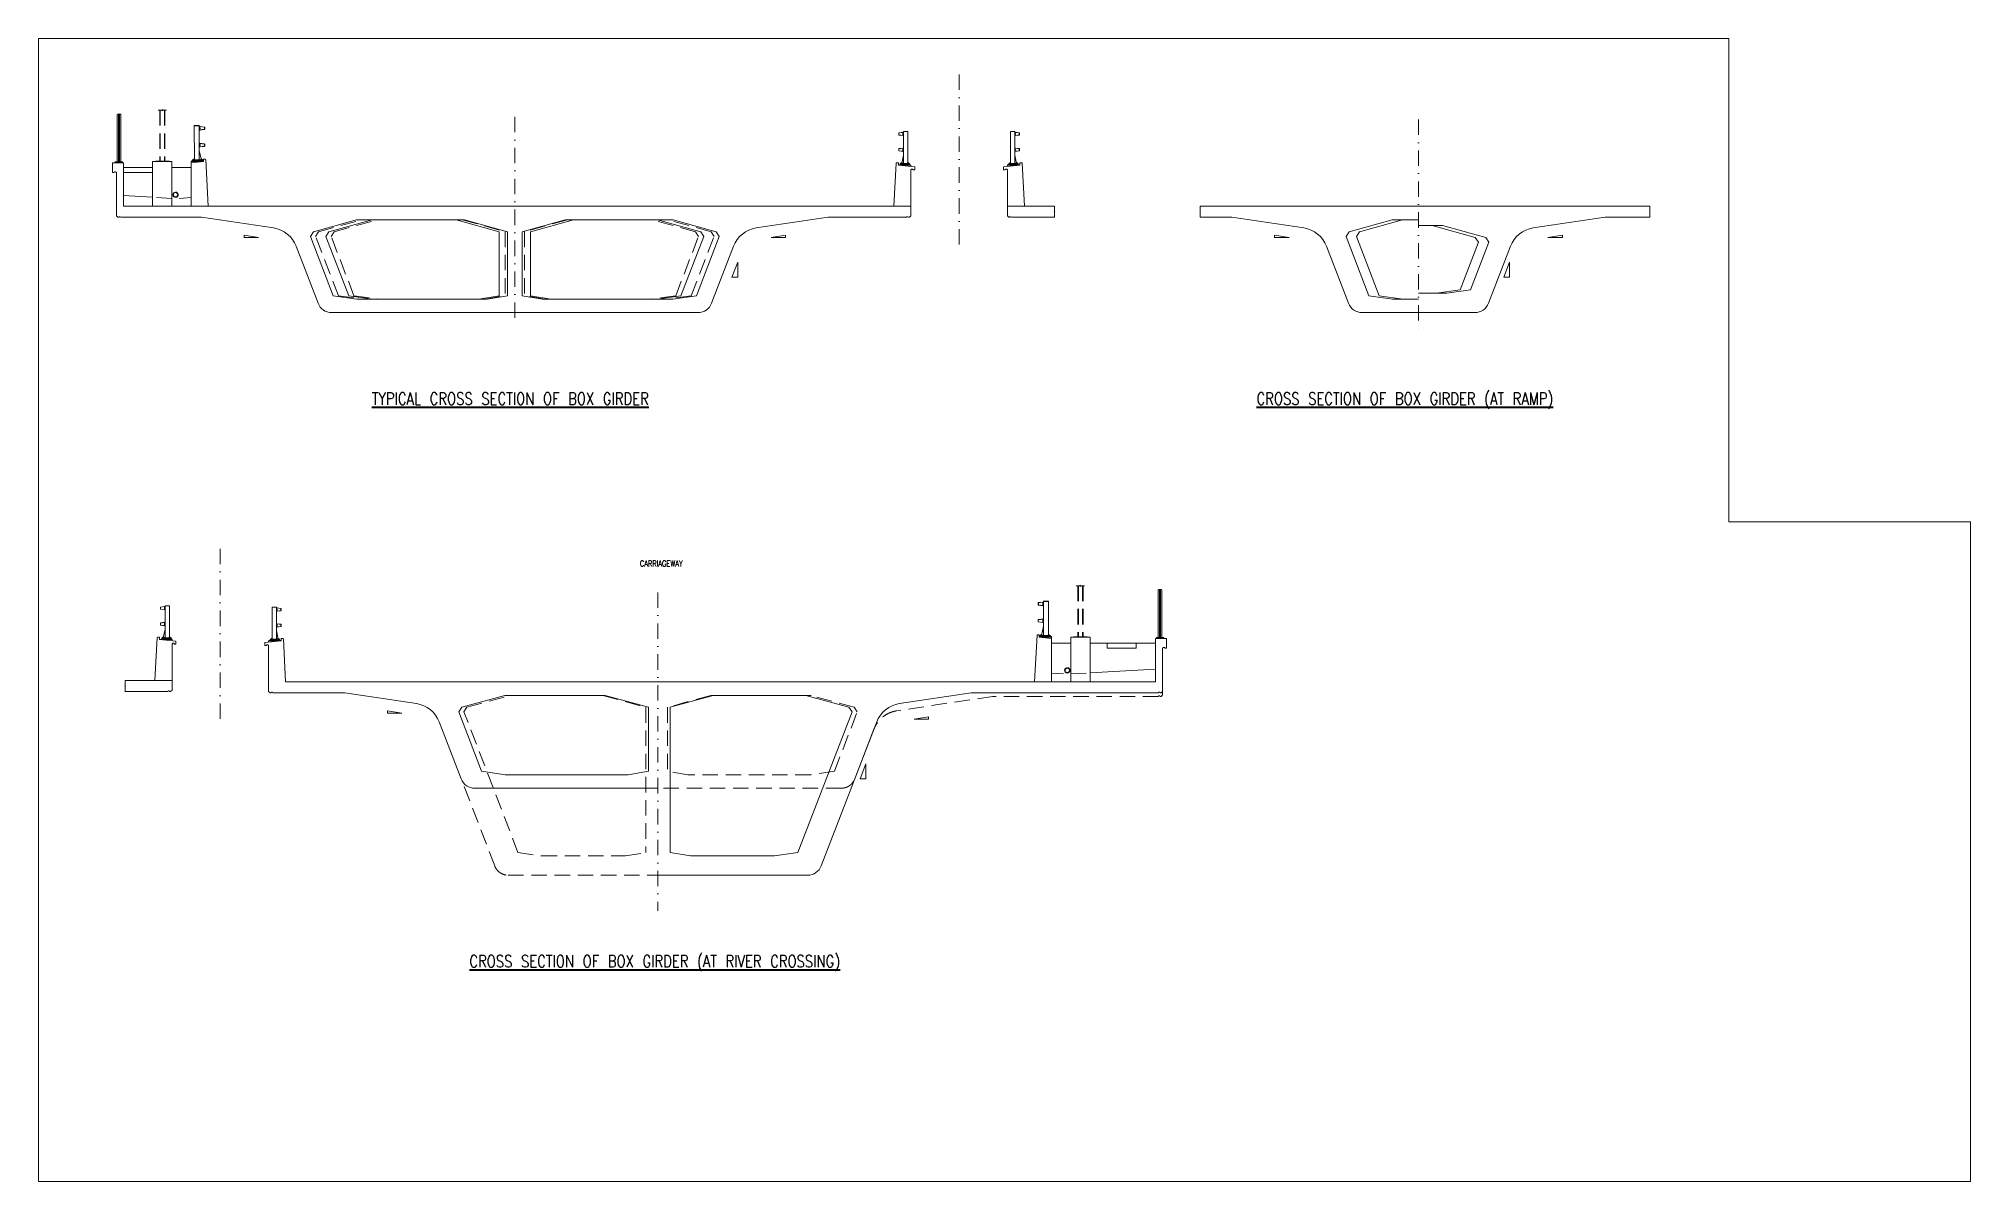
# Model space of a CAD drawing. Header units: millimetres. Extents: x 0 to 40000, y 0 to 23650.
import ezdxf

# ---------------------------------------------------------------- set-up
doc = ezdxf.new("R2010")
doc.units = ezdxf.units.MM
doc.linetypes.add('DGN3', pattern=[480.0012, 320.0008, -160.0004])
doc.linetypes.add('DGN4', pattern=[640.0016, 320.0008, -160.0004, 0, -160.0004])
for name, color, linetype, lineweight in [('C-_STRU----_E-', 3, 'Continuous', 30), ('Default', 7, 'Continuous', 13), ('S-_ANOTMTLE_A-', 4, 'Continuous', 40), ('S-_ANOTTBLK_A-', 7, 'Continuous', 13), ('S-_CONC----_E-', 7, 'Continuous', 13), ('S-_GRIDLINE_E-', 1, 'DGN4', 0), ('S-_STRU----_E-', 7, 'Continuous', 13)]:
    doc.layers.add(name, color=color, linetype=linetype, lineweight=lineweight)
doc.layers.add('S-_STEL----_ED', color=7, linetype='Continuous', lineweight=13, true_color=0xffa8da)
doc.styles.add('Styletxt', font='txt.shx')

msp = doc.modelspace()

# ---------------------------------------------------------------- texts
at = {"layer": 'S-_ANOTMTLE_A-', "linetype": 'Continuous', "style": 'Styletxt', "width": 0.8}
for s, p in [('%%uTYPICAL CROSS SECTION OF BOX GIRDER%%u', (6899, 16074)), ('%%uCROSS SECTION OF BOX GIRDER (AT RAMP)%%u', (25218, 16074)), ('%%uCROSS SECTION OF BOX GIRDER (AT RIVER CROSSING)%%u', (8919, 4430))]:
    msp.add_text(s, height=250, dxfattribs=at).set_placement(p)
at = {"layer": 'S-_CONC----_E-', "linetype": 'Continuous', "style": 'Styletxt', "width": 0.8}
msp.add_text('CARRIAGEWAY', height=125, dxfattribs=at).set_placement((12450, 12724))

# ---------------------------------------------------------------- blocks, each defined once
blk = doc.blocks.new('AnonymousCell1')
at = {"layer": 'S-_STEL----_ED', "lineweight": 0}
for p, q in [((-78, 373), (22, 373)), ((-77, -337), (-78, 373)), ((-78, 369), (22, 369)), ((23, -337), (22, 373)), ((22, 354), (22, 349)), ((22, 333), (22, 338)), ((26, 349), (23, 349)), ((26, 338), (23, 338)), ((23, 4), (23, -1)), ((37, 356), (24, 356)), ((34, 331), (24, 331)), ((34, 305), (24, 305)), ((38, 6), (25, 6)), ((27, 352), (27, 349)), ((34, 352), (27, 352)), ((27, 335), (27, 338)), ((34, 335), (27, 335)), ((27, 2), (27, -1)), ((35, 2), (27, 2)), ((34, 352), (34, 335)), ((34, 331), (34, 318)), ((35, 318), (34, 318)), ((35, 318), (34, 318)), ((34, 318), (34, 305)), ((35, 2), (35, -15)), ((127, 343), (37, 356)), ((37, 350), (37, 328)), ((37, 328), (40, 326)), ((40, 310), (37, 308)), ((37, 308), (38, 286)), ((127, -7), (38, 6)), ((38, 0), (38, -22)), ((127, 340), (40, 352)), ((40, 325), (40, 311)), ((40, 284), (127, 296)), ((127, -10), (40, 2)), ((132, 325), (132, 311)), ((133, 326), (134, 328)), ((133, 310), (134, 308)), ((134, 331), (134, 328)), ((134, 308), (134, 305)), ((137, 331), (137, 318)), ((137, 318), (137, 318)), ((137, 318), (137, 318)), ((-137, -373), (-137, -358)), ((113, -358), (-137, -358)), ((113, -373), (-137, -373)), ((103, -337), (-117, -337)), ((-117, -337), (-117, -358)), ((-102, -333), (-101, -333)), ((-102, -335), (-102, -333)), ((-102, -337), (-102, -335)), ((-72, -335), (-102, -335)), ((-101, -324), (-101, -333)), ((-101, -333), (-74, -333)), ((-98, -323), (-77, -323)), ((-94, -324), (-94, -333)), ((-81, -324), (-81, -333)), ((-74, -324), (-74, -333)), ((-73, -333), (-74, -333)), ((-73, -335), (-73, -333)), ((-72, -337), (-72, -335)), ((27, -1), (23, -1)), ((23, -17), (23, -12)), ((27, -12), (23, -12)), ((68, -337), (23, -147)), ((35, -19), (25, -19)), ((35, -45), (25, -45)), ((27, -15), (27, -12)), ((35, -15), (27, -15)), ((35, -19), (35, -32)), ((35, -32), (35, -32)), ((35, -32), (35, -32)), ((35, -32), (35, -45)), ((38, -22), (40, -24)), ((40, -40), (38, -42)), ((38, -42), (38, -64)), ((40, -66), (127, -54)), ((41, -25), (41, -39)), ((58, -333), (59, -333)), ((58, -335), (58, -333)), ((58, -337), (58, -335)), ((88, -335), (58, -335)), ((59, -324), (59, -333)), ((59, -333), (86, -333)), ((62, -323), (83, -323)), ((66, -324), (66, -333)), ((79, -324), (79, -333)), ((86, -324), (86, -333)), ((87, -333), (86, -333)), ((87, -335), (87, -333)), ((88, -337), (88, -335)), ((103, -337), (103, -358)), ((113, -373), (113, -358)), ((133, -24), (134, -22)), ((133, -25), (133, -39)), ((133, -40), (134, -42)), ((134, -19), (134, -22)), ((134, -42), (134, -45)), ((137, -32), (138, -32)), ((137, -32), (138, -32)), ((138, -19), (138, -32))]:
    blk.add_line(p, q, dxfattribs=at)
at = {"layer": 'S-_STEL----_ED', "lineweight": 0, "flags": 128}
for points in [[(24, 305, 0.414214), (22, 303), (22, 303), (22, 298), (22, 298, 0.414214), (23, 298), (23, 298), (27, 298), (27, 298, 0.414214), (27, 298), (27, 298), (27, 301), (34, 301), (34, 284), (27, 284), (27, 287), (27, 287, 0.414214), (27, 287), (27, 287), (23, 287), (23, 287, 0.414214), (22, 287), (22, 287), (22, 282), (22, 282, 0.414214), (25, 280), (25, 280), (38, 280), (127, 293), (127, 293, 0.373477), (137, 305), (137, 305), (137, 318)], [(25, -45, 0.414214), (23, -47), (23, -47), (23, -52), (23, -52, 0.414214), (23, -52), (23, -52), (27, -52), (27, -52, 0.414214), (27, -52), (27, -52), (27, -49), (35, -49), (35, -66), (27, -66), (27, -63), (27, -63, 0.414214), (27, -63), (27, -63), (23, -63), (23, -63, 0.414214), (23, -63), (23, -63), (23, -68), (23, -68, 0.414214), (25, -70), (25, -70), (38, -70), (127, -57), (127, -57, 0.373477), (138, -45), (138, -45), (138, -32)]]:
    blk.add_lwpolyline(points, format="xyb", dxfattribs=at)
at = {"layer": 'S-_STEL----_ED', "lineweight": 0}
for centre, radius, start, end in [((24, 354), 2, 90.0256, 180.0256), ((23, 349), 0.5, 180.0256, 270.0256), ((23, 338), 0.5, 90.0256, 180.0256), ((24, 333), 2, 180.0256, 270.0256), ((25, 4), 2, 90.0256, 180.0256), ((26, 349), 0.5, 270.0256, 0.0256), ((26, 338), 0.5, 0.0256, 90.0256), ((39, 350), 2, 81.9436, 180.0256), ((40, 286), 2, 180.0256, 278.1076), ((40, 0), 2, 81.9436, 180.0256), ((40, 325), 0.5, 0.0256, 50.22), ((40, 311), 0.5, 309.8312, 0.0256), ((125, 331), 12, 0.0256, 81.9436), ((125, 331), 8.75, 0.0256, 81.9436), ((125, 305), 8.75, 278.1076, 0.0256), ((133, 325), 0.5, 145.0336, 180.0256), ((133, 311), 0.5, 180.0256, 215.0176), ((-98, -330), 6.86, 60.0082, 120.008), ((-87, -349), 26.1, 74.7467, 105.2696), ((-77, -330), 6.86, 60.0082, 120.008), ((23, -1), 0.5, 180.0256, 270.0256), ((23, -12), 0.5, 90.0256, 180.0256), ((25, -17), 2, 180.0256, 270.0256), ((27, -1), 0.5, 270.0256, 0.0256), ((27, -12), 0.5, 0.0256, 90.0256), ((40, -64), 2, 180.0256, 278.1076), ((40, -25), 0.5, 0.0256, 50.22), ((40, -39), 0.5, 309.8312, 0.0256), ((62, -330), 6.86, 60.0082, 120.008), ((73, -349), 26.1, 74.7467, 105.2696), ((83, -330), 6.86, 60.0082, 120.008), ((126, -19), 12, 0.0256, 81.9436), ((126, -19), 8.75, 0.0256, 81.9436), ((126, -45), 8.75, 278.1076, 0.0256), ((133, -25), 0.5, 145.0336, 180.0256), ((133, -39), 0.5, 180.0256, 215.0176)]:
    blk.add_arc(centre, radius, start, end, dxfattribs=at)
blk = doc.blocks.new('AnonymousCell2')
at = {"layer": 'C-_STRU----_E-', "color": 7, "linetype": 'Continuous', "lineweight": 13}
for major_axis in [(36.8, 40.9), (30.1, 33.5)]:
    blk.add_ellipse((0, 0), major_axis=major_axis, ratio=0.999963, dxfattribs=at)
blk = doc.blocks.new('AnonymousCell4')
at = {"layer": 'S-_STEL----_ED', "lineweight": 0}
for p, q in [((-78, 373), (22, 373)), ((-77, -337), (-78, 373)), ((-78, 369), (22, 369)), ((23, -337), (22, 373)), ((22, 354), (22, 349)), ((22, 333), (22, 338)), ((26, 349), (23, 349)), ((26, 338), (23, 338)), ((23, 4), (23, -1)), ((37, 356), (24, 356)), ((34, 331), (24, 331)), ((34, 305), (24, 305)), ((38, 6), (25, 6)), ((27, 352), (27, 349)), ((34, 352), (27, 352)), ((27, 335), (27, 338)), ((34, 335), (27, 335)), ((27, 2), (27, -1)), ((35, 2), (27, 2)), ((34, 352), (34, 335)), ((34, 331), (34, 318)), ((35, 318), (34, 318)), ((35, 318), (34, 318)), ((34, 318), (34, 305)), ((35, 2), (35, -15)), ((127, 343), (37, 356)), ((37, 350), (37, 328)), ((37, 328), (40, 326)), ((40, 310), (37, 308)), ((37, 308), (38, 286)), ((127, -7), (38, 6)), ((38, 0), (38, -22)), ((127, 340), (40, 352)), ((40, 325), (40, 311)), ((40, 284), (127, 296)), ((127, -10), (40, 2)), ((132, 325), (132, 311)), ((133, 326), (134, 328)), ((133, 310), (134, 308)), ((134, 331), (134, 328)), ((134, 308), (134, 305)), ((137, 331), (137, 318)), ((137, 318), (137, 318)), ((137, 318), (137, 318)), ((-137, -373), (-137, -358)), ((113, -358), (-137, -358)), ((113, -373), (-137, -373)), ((103, -337), (-117, -337)), ((-117, -337), (-117, -358)), ((-102, -333), (-101, -333)), ((-102, -335), (-102, -333)), ((-102, -337), (-102, -335)), ((-72, -335), (-102, -335)), ((-101, -324), (-101, -333)), ((-101, -333), (-74, -333)), ((-98, -323), (-77, -323)), ((-94, -324), (-94, -333)), ((-81, -324), (-81, -333)), ((-74, -324), (-74, -333)), ((-73, -333), (-74, -333)), ((-73, -335), (-73, -333)), ((-72, -337), (-72, -335)), ((27, -1), (23, -1)), ((23, -17), (23, -12)), ((27, -12), (23, -12)), ((68, -337), (23, -147)), ((35, -19), (25, -19)), ((35, -45), (25, -45)), ((27, -15), (27, -12)), ((35, -15), (27, -15)), ((35, -19), (35, -32)), ((35, -32), (35, -32)), ((35, -32), (35, -32)), ((35, -32), (35, -45)), ((38, -22), (40, -24)), ((40, -40), (38, -42)), ((38, -42), (38, -64)), ((40, -66), (127, -54)), ((41, -25), (41, -39)), ((58, -333), (59, -333)), ((58, -335), (58, -333)), ((58, -337), (58, -335)), ((88, -335), (58, -335)), ((59, -324), (59, -333)), ((59, -333), (86, -333)), ((62, -323), (83, -323)), ((66, -324), (66, -333)), ((79, -324), (79, -333)), ((86, -324), (86, -333)), ((87, -333), (86, -333)), ((87, -335), (87, -333)), ((88, -337), (88, -335)), ((103, -337), (103, -358)), ((113, -373), (113, -358)), ((133, -24), (134, -22)), ((133, -25), (133, -39)), ((133, -40), (134, -42)), ((134, -19), (134, -22)), ((134, -42), (134, -45)), ((137, -32), (138, -32)), ((137, -32), (138, -32)), ((138, -19), (138, -32))]:
    blk.add_line(p, q, dxfattribs=at)
at = {"layer": 'S-_STEL----_ED', "lineweight": 0, "flags": 128}
for points in [[(24, 305, 0.414214), (22, 303), (22, 303), (22, 298), (22, 298, 0.414214), (23, 298), (23, 298), (27, 298), (27, 298, 0.414214), (27, 298), (27, 298), (27, 301), (34, 301), (34, 284), (27, 284), (27, 287), (27, 287, 0.414214), (27, 287), (27, 287), (23, 287), (23, 287, 0.414214), (22, 287), (22, 287), (22, 282), (22, 282, 0.414214), (25, 280), (25, 280), (38, 280), (127, 293), (127, 293, 0.373477), (137, 305), (137, 305), (137, 318)], [(25, -45, 0.414214), (23, -47), (23, -47), (23, -52), (23, -52, 0.414214), (23, -52), (23, -52), (27, -52), (27, -52, 0.414214), (27, -52), (27, -52), (27, -49), (35, -49), (35, -66), (27, -66), (27, -63), (27, -63, 0.414214), (27, -63), (27, -63), (23, -63), (23, -63, 0.414214), (23, -63), (23, -63), (23, -68), (23, -68, 0.414214), (25, -70), (25, -70), (38, -70), (127, -57), (127, -57, 0.373477), (138, -45), (138, -45), (138, -32)]]:
    blk.add_lwpolyline(points, format="xyb", dxfattribs=at)
at = {"layer": 'S-_STEL----_ED', "lineweight": 0}
for centre, radius, start, end in [((24, 354), 2, 90.0256, 180.0256), ((23, 349), 0.5, 180.0256, 270.0256), ((23, 338), 0.5, 90.0256, 180.0256), ((24, 333), 2, 180.0256, 270.0256), ((25, 4), 2, 90.0256, 180.0256), ((26, 349), 0.5, 270.0256, 0.0256), ((26, 338), 0.5, 0.0256, 90.0256), ((39, 350), 2, 81.9436, 180.0256), ((40, 286), 2, 180.0256, 278.1076), ((40, 0), 2, 81.9436, 180.0256), ((40, 325), 0.5, 0.0256, 50.22), ((40, 311), 0.5, 309.8312, 0.0256), ((125, 331), 12, 0.0256, 81.9436), ((125, 331), 8.75, 0.0256, 81.9436), ((125, 305), 8.75, 278.1076, 0.0256), ((133, 325), 0.5, 145.0336, 180.0256), ((133, 311), 0.5, 180.0256, 215.0176), ((-98, -330), 6.86, 60.0082, 120.008), ((-87, -349), 26.1, 74.7467, 105.2696), ((-77, -330), 6.86, 60.0082, 120.008), ((23, -1), 0.5, 180.0256, 270.0256), ((23, -12), 0.5, 90.0256, 180.0256), ((25, -17), 2, 180.0256, 270.0256), ((27, -1), 0.5, 270.0256, 0.0256), ((27, -12), 0.5, 0.0256, 90.0256), ((40, -64), 2, 180.0256, 278.1076), ((40, -25), 0.5, 0.0256, 50.22), ((40, -39), 0.5, 309.8312, 0.0256), ((62, -330), 6.86, 60.0082, 120.008), ((73, -349), 26.1, 74.7467, 105.2696), ((83, -330), 6.86, 60.0082, 120.008), ((126, -19), 12, 0.0256, 81.9436), ((126, -19), 8.75, 0.0256, 81.9436), ((126, -45), 8.75, 278.1076, 0.0256), ((133, -25), 0.5, 145.0336, 180.0256), ((133, -39), 0.5, 180.0256, 215.0176)]:
    blk.add_arc(centre, radius, start, end, dxfattribs=at)
blk = doc.blocks.new('AnonymousCell5')
at = {"layer": 'C-_STRU----_E-', "color": 7, "linetype": 'Continuous', "lineweight": 13}
for major_axis in [(36.8, 40.9), (30.1, 33.5)]:
    blk.add_ellipse((0, 0), major_axis=major_axis, ratio=0.999963, dxfattribs=at)
blk = doc.blocks.new('AnonymousCell6')
at = {"layer": 'S-_STEL----_ED', "lineweight": 0}
for p, q in [((-119, 311), (-119, 299)), ((-119, 298), (-119, 299)), ((-119, 298), (-119, 298)), ((-117, 311), (-117, 308)), ((-115, 306), (-117, 308)), ((-115, 291), (-117, 289)), ((-117, 289), (-117, 286)), ((-115, 305), (-115, 292)), ((-110, 322), (-33, 334)), ((-110, 319), (-35, 331)), ((-35, 266), (-110, 278)), ((-110, -6), (-33, 6)), ((-110, -9), (-35, 2)), ((-33, 308), (-35, 306)), ((-35, 305), (-35, 292)), ((-35, 291), (-33, 289)), ((-33, 334), (-21, 334)), ((-33, 329), (-33, 308)), ((-33, 289), (-33, 268)), ((-33, 6), (-21, 6)), ((-33, 0), (-33, -21)), ((-30, 331), (-30, 314)), ((-30, 331), (-23, 331)), ((-30, 314), (-23, 314)), ((-30, 311), (-21, 311)), ((-30, 311), (-30, 299)), ((-30, 298), (-30, 299)), ((-30, 298), (-30, 298)), ((-30, 298), (-30, 286)), ((-30, 286), (-21, 286)), ((-30, 2), (-30, -14)), ((-30, 2), (-23, 2)), ((-23, 331), (-23, 328)), ((-23, 327), (-20, 327)), ((-23, 317), (-20, 317)), ((-23, 314), (-23, 317)), ((-23, 2), (-23, -1)), ((67, 350), (-20, 350)), ((-20, -316), (-20, 350)), ((67, 346), (-20, 346)), ((-20, 332), (-20, 328)), ((-20, 312), (-20, 317)), ((-20, 4), (-20, -1)), ((67, -316), (67, 350)), ((-119, -17), (-119, -30)), ((-119, -30), (-119, -30)), ((-119, -30), (-119, -30)), ((-117, -17), (-117, -21)), ((-115, -23), (-117, -21)), ((-115, -37), (-117, -39)), ((-117, -39), (-117, -43)), ((-115, -23), (-115, -37)), ((-35, -62), (-110, -51)), ((-98, -350), (-98, -336)), ((-98, -336), (119, -336)), ((-98, -350), (119, -350)), ((-89, -316), (102, -316)), ((-89, -316), (-89, -336)), ((-76, -312), (-75, -312)), ((-76, -314), (-76, -312)), ((-76, -316), (-76, -314)), ((-76, -314), (-50, -314)), ((-75, -304), (-75, -312)), ((-51, -312), (-75, -312)), ((-54, -303), (-72, -303)), ((-69, -304), (-69, -312)), ((-59, -316), (-20, -138)), ((-57, -304), (-57, -312)), ((-51, -304), (-51, -312)), ((-50, -312), (-51, -312)), ((-50, -314), (-50, -312)), ((-50, -316), (-50, -314)), ((-33, -21), (-35, -23)), ((-35, -23), (-35, -37)), ((-35, -37), (-33, -39)), ((-33, -39), (-33, -60)), ((-30, -14), (-23, -14)), ((-30, -18), (-21, -18)), ((-30, -18), (-30, -30)), ((-30, -30), (-30, -30)), ((-30, -30), (-30, -30)), ((-30, -30), (-30, -42)), ((-30, -42), (-21, -42)), ((-23, -1), (-20, -1)), ((-23, -11), (-20, -11)), ((-23, -14), (-23, -11)), ((-20, -16), (-20, -11)), ((63, -312), (64, -312)), ((63, -314), (63, -312)), ((63, -316), (63, -314)), ((63, -314), (89, -314)), ((64, -304), (64, -312)), ((88, -312), (64, -312)), ((85, -303), (67, -303)), ((70, -304), (70, -312)), ((82, -304), (82, -312)), ((88, -304), (88, -312)), ((89, -312), (88, -312)), ((89, -314), (89, -312)), ((89, -316), (89, -314)), ((102, -316), (102, -336)), ((119, -350), (119, -336))]:
    blk.add_line(p, q, dxfattribs=at)
at = {"layer": 'S-_STEL----_ED', "lineweight": 0, "extrusion": (-1.2046e-45, 7.42719e-47, -1), "flags": 128}
blk.add_lwpolyline([(21, 286, 0.414214), (20, 284), (20, 284), (20, 280), (20, 280, 0.414214), (20, 279), (20, 279), (23, 279), (23, 279, 0.414214), (23, 280), (23, 280), (23, 283), (30, 283), (30, 266), (23, 266), (23, 269), (23, 269, 0.414214), (23, 269), (23, 269), (20, 269), (20, 269, 0.414214), (20, 269), (20, 269), (20, 265), (20, 265, 0.414214), (21, 263), (21, 263), (33, 263), (110, 275), (110, 275, 0.373477), (119, 286), (119, 286), (119, 298)], format="xyb", dxfattribs=at)
at = {"layer": 'S-_STEL----_ED', "lineweight": 0, "extrusion": (0, 0, -1), "flags": 128}
blk.add_lwpolyline([(21, -42, 0.414214), (20, -44), (20, -44), (20, -49), (20, -49, 0.414214), (20, -49), (20, -49), (23, -49), (23, -49, 0.414214), (23, -49), (23, -49), (23, -46), (30, -46), (30, -62), (23, -62), (23, -59), (23, -59, 0.414214), (23, -59), (23, -59), (20, -59), (20, -59, 0.414214), (20, -59), (20, -59), (20, -64), (20, -64, 0.414214), (21, -66), (21, -66), (33, -66), (111, -54), (111, -54, 0.373477), (119, -43), (119, -43), (119, -30)], format="xyb", dxfattribs=at)
at = {"layer": 'S-_STEL----_ED', "lineweight": 0, "extrusion": (0, 0, -1)}
for centre, major_axis, start_param, end_param in [((-109, 311), (0, 11.3), 4.712836, 6.142575), ((-109, 311), (0, 8.21), 4.712836, 6.142575), ((-109, 286), (0, 8.21), 3.283096, 4.712836), ((-116, 305), (0, 0.469), 0.960517, 1.571243), ((-116, 292), (0, 0.469), 1.571243, 2.181969), ((-34, 329), (0, 1.88), 6.142575, 7.854428), ((-35, 305), (0, 0.469), 4.712836, 5.588894), ((-35, 292), (0, 0.469), 3.836777, 4.712836), ((-34, 268), (0, 1.88), 1.571243, 3.283096), ((-34, 0), (0, 1.88), 6.142575, 7.854428), ((-23, 328), (0, 0.469), 3.142039, 4.712836), ((-23, 317), (0, 0.469), 4.712836, 6.283632), ((-21, 332), (0, 1.88), 0.000447, 1.571243), ((-21, 312), (0, 1.88), 1.571243, 3.142039), ((-21, 4), (0, 1.88), 0.000447, 1.571243), ((-20, 328), (0, 0.469), 1.571243, 3.142039), ((-20, 317), (0, 0.469), 0.000447, 1.571243), ((-109, -17), (0, 11.3), 4.712836, 6.142575), ((-109, -17), (0, 8.21), 4.712836, 6.142575), ((-109, -43), (0, 8.21), 3.283096, 4.712836), ((-116, -23), (0, 0.469), 0.960517, 1.571243), ((-116, -37), (0, 0.469), 1.571243, 2.181969), ((-72, -310), (0, 6.44), 5.75973, 6.806924), ((-63, -328), (0, 24.5), 6.016965, 6.549689), ((-54, -310), (0, 6.44), 5.75973, 6.806924), ((-35, -23), (0, 0.469), 4.712836, 5.588894), ((-35, -37), (0, 0.469), 3.836777, 4.712836), ((-34, -60), (0, 1.88), 1.571243, 3.283096), ((-23, -1), (0, 0.469), 3.142039, 4.712836), ((-23, -11), (0, 0.469), 4.712836, 6.283632), ((-21, -16), (0, 1.88), 1.571243, 3.142039), ((-20, -1), (0, 0.469), 1.571243, 3.142039), ((-20, -11), (0, 0.469), 0.000447, 1.571243), ((67, -310), (0, 6.44), 5.75973, 6.806924), ((76, -328), (0, 24.5), 6.016965, 6.549689), ((85, -310), (0, 6.44), 5.75973, 6.806924)]:
    blk.add_ellipse(centre, major_axis=major_axis, ratio=0.92568, start_param=start_param, end_param=end_param, dxfattribs=at)
blk = doc.blocks.new('AnonymousCell7')
at = {"layer": 'S-_STEL----_ED', "lineweight": 0}
for p, q in [((-119, 311), (-119, 299)), ((-119, 298), (-119, 299)), ((-119, 298), (-119, 298)), ((-117, 311), (-117, 308)), ((-115, 306), (-117, 308)), ((-115, 291), (-117, 289)), ((-117, 289), (-117, 286)), ((-115, 305), (-115, 292)), ((-110, 322), (-33, 334)), ((-110, 319), (-35, 331)), ((-35, 266), (-110, 278)), ((-110, -6), (-33, 6)), ((-110, -9), (-35, 2)), ((-33, 308), (-35, 306)), ((-35, 305), (-35, 292)), ((-35, 291), (-33, 289)), ((-33, 334), (-21, 334)), ((-33, 329), (-33, 308)), ((-33, 289), (-33, 268)), ((-33, 6), (-21, 6)), ((-33, 0), (-33, -21)), ((-30, 331), (-30, 314)), ((-30, 331), (-23, 331)), ((-30, 314), (-23, 314)), ((-30, 311), (-21, 311)), ((-30, 311), (-30, 299)), ((-30, 298), (-30, 299)), ((-30, 298), (-30, 298)), ((-30, 298), (-30, 286)), ((-30, 286), (-21, 286)), ((-30, 2), (-30, -14)), ((-30, 2), (-23, 2)), ((-23, 331), (-23, 328)), ((-23, 327), (-20, 327)), ((-23, 317), (-20, 317)), ((-23, 314), (-23, 317)), ((-23, 2), (-23, -1)), ((67, 350), (-20, 350)), ((-20, -316), (-20, 350)), ((67, 346), (-20, 346)), ((-20, 332), (-20, 328)), ((-20, 312), (-20, 317)), ((-20, 4), (-20, -1)), ((67, -316), (67, 350)), ((-119, -17), (-119, -30)), ((-119, -30), (-119, -30)), ((-119, -30), (-119, -30)), ((-117, -17), (-117, -21)), ((-115, -23), (-117, -21)), ((-115, -37), (-117, -39)), ((-117, -39), (-117, -43)), ((-115, -23), (-115, -37)), ((-35, -62), (-110, -51)), ((-98, -350), (-98, -336)), ((-98, -336), (119, -336)), ((-98, -350), (119, -350)), ((-89, -316), (102, -316)), ((-89, -316), (-89, -336)), ((-76, -312), (-75, -312)), ((-76, -314), (-76, -312)), ((-76, -316), (-76, -314)), ((-76, -314), (-50, -314)), ((-75, -304), (-75, -312)), ((-51, -312), (-75, -312)), ((-54, -303), (-72, -303)), ((-69, -304), (-69, -312)), ((-59, -316), (-20, -138)), ((-57, -304), (-57, -312)), ((-51, -304), (-51, -312)), ((-50, -312), (-51, -312)), ((-50, -314), (-50, -312)), ((-50, -316), (-50, -314)), ((-33, -21), (-35, -23)), ((-35, -23), (-35, -37)), ((-35, -37), (-33, -39)), ((-33, -39), (-33, -60)), ((-30, -14), (-23, -14)), ((-30, -18), (-21, -18)), ((-30, -18), (-30, -30)), ((-30, -30), (-30, -30)), ((-30, -30), (-30, -30)), ((-30, -30), (-30, -42)), ((-30, -42), (-21, -42)), ((-23, -1), (-20, -1)), ((-23, -11), (-20, -11)), ((-23, -14), (-23, -11)), ((-20, -16), (-20, -11)), ((63, -312), (64, -312)), ((63, -314), (63, -312)), ((63, -316), (63, -314)), ((63, -314), (89, -314)), ((64, -304), (64, -312)), ((88, -312), (64, -312)), ((85, -303), (67, -303)), ((70, -304), (70, -312)), ((82, -304), (82, -312)), ((88, -304), (88, -312)), ((89, -312), (88, -312)), ((89, -314), (89, -312)), ((89, -316), (89, -314)), ((102, -316), (102, -336)), ((119, -350), (119, -336))]:
    blk.add_line(p, q, dxfattribs=at)
at = {"layer": 'S-_STEL----_ED', "lineweight": 0, "extrusion": (0, 0, -1), "flags": 128}
blk.add_lwpolyline([(21, 286, 0.414214), (20, 284), (20, 284), (20, 280), (20, 280, 0.414214), (20, 279), (20, 279), (23, 279), (23, 279, 0.414214), (23, 280), (23, 280), (23, 283), (30, 283), (30, 266), (23, 266), (23, 269), (23, 269, 0.414214), (23, 269), (23, 269), (20, 269), (20, 269, 0.414214), (20, 269), (20, 269), (20, 265), (20, 265, 0.414214), (21, 263), (21, 263), (33, 263), (110, 275), (110, 275, 0.373477), (119, 286), (119, 286), (119, 298)], format="xyb", dxfattribs=at)
at = {"layer": 'S-_STEL----_ED', "lineweight": 0, "extrusion": (-1.2046e-45, 7.42718e-47, -1), "flags": 128}
blk.add_lwpolyline([(21, -42, 0.414214), (20, -44), (20, -44), (20, -49), (20, -49, 0.414214), (20, -49), (20, -49), (23, -49), (23, -49, 0.414214), (23, -49), (23, -49), (23, -46), (30, -46), (30, -62), (23, -62), (23, -59), (23, -59, 0.414214), (23, -59), (23, -59), (20, -59), (20, -59, 0.414214), (20, -59), (20, -59), (20, -64), (20, -64, 0.414214), (21, -66), (21, -66), (33, -66), (111, -54), (111, -54, 0.373477), (119, -43), (119, -43), (119, -30)], format="xyb", dxfattribs=at)
at = {"layer": 'S-_STEL----_ED', "lineweight": 0, "extrusion": (0, 0, -1)}
for centre, major_axis, start_param, end_param in [((-109, 311), (0, 11.3), 4.712836, 6.142575), ((-109, 311), (0, 8.21), 4.712836, 6.142575), ((-109, 286), (0, 8.21), 3.283096, 4.712836), ((-116, 305), (0, 0.469), 0.960517, 1.571243), ((-116, 292), (0, 0.469), 1.571243, 2.181969), ((-34, 329), (0, 1.88), 6.142575, 7.854428), ((-35, 305), (0, 0.469), 4.712836, 5.588894), ((-35, 292), (0, 0.469), 3.836777, 4.712836), ((-34, 268), (0, 1.88), 1.571243, 3.283096), ((-34, 0), (0, 1.88), 6.142575, 7.854428), ((-23, 328), (0, 0.469), 3.142039, 4.712836), ((-23, 317), (0, 0.469), 4.712836, 6.283632), ((-21, 332), (0, 1.88), 0.000447, 1.571243), ((-21, 312), (0, 1.88), 1.571243, 3.142039), ((-21, 4), (0, 1.88), 0.000447, 1.571243), ((-20, 328), (0, 0.469), 1.571243, 3.142039), ((-20, 317), (0, 0.469), 0.000447, 1.571243), ((-109, -17), (0, 11.3), 4.712836, 6.142575), ((-109, -17), (0, 8.21), 4.712836, 6.142575), ((-109, -43), (0, 8.21), 3.283096, 4.712836), ((-116, -23), (0, 0.469), 0.960517, 1.571243), ((-116, -37), (0, 0.469), 1.571243, 2.181969), ((-72, -310), (0, 6.44), 5.75973, 6.806924), ((-63, -328), (0, 24.5), 6.016965, 6.549689), ((-54, -310), (0, 6.44), 5.75973, 6.806924), ((-35, -23), (0, 0.469), 4.712836, 5.588894), ((-35, -37), (0, 0.469), 3.836777, 4.712836), ((-34, -60), (0, 1.88), 1.571243, 3.283096), ((-23, -1), (0, 0.469), 3.142039, 4.712836), ((-23, -11), (0, 0.469), 4.712836, 6.283632), ((-21, -16), (0, 1.88), 1.571243, 3.142039), ((-20, -1), (0, 0.469), 1.571243, 3.142039), ((-20, -11), (0, 0.469), 0.000447, 1.571243), ((67, -310), (0, 6.44), 5.75973, 6.806924), ((76, -328), (0, 24.5), 6.016965, 6.549689), ((85, -310), (0, 6.44), 5.75973, 6.806924)]:
    blk.add_ellipse(centre, major_axis=major_axis, ratio=0.92568, start_param=start_param, end_param=end_param, dxfattribs=at)
blk = doc.blocks.new('AnonymousCell8')
at = {"layer": 'S-_STEL----_ED', "lineweight": 0}
for p, q in [((-67, 350), (20, 350)), ((-67, -316), (-67, 350)), ((-67, 346), (20, 346)), ((20, -316), (20, 350)), ((20, 332), (20, 328)), ((23, 327), (20, 327)), ((20, 312), (20, 317)), ((23, 317), (20, 317)), ((20, 4), (20, -1)), ((33, 334), (21, 334)), ((30, 311), (21, 311)), ((30, 286), (21, 286)), ((33, 6), (21, 6)), ((23, 331), (23, 328)), ((30, 331), (23, 331)), ((23, 314), (23, 317)), ((30, 314), (23, 314)), ((23, 2), (23, -1)), ((30, 2), (23, 2)), ((30, 331), (30, 314)), ((30, 311), (30, 299)), ((30, 298), (30, 299)), ((30, 298), (30, 298)), ((30, 298), (30, 286)), ((30, 2), (30, -14)), ((110, 322), (33, 334)), ((33, 329), (33, 308)), ((33, 308), (35, 306)), ((35, 291), (33, 289)), ((33, 289), (33, 268)), ((110, -6), (33, 6)), ((33, 0), (33, -21)), ((110, 319), (35, 331)), ((35, 305), (35, 292)), ((35, 266), (110, 278)), ((110, -9), (35, 2)), ((115, 306), (117, 308)), ((115, 305), (115, 292)), ((115, 291), (117, 289)), ((117, 311), (117, 308)), ((117, 289), (117, 286)), ((119, 311), (119, 299)), ((119, 298), (119, 299)), ((119, 298), (119, 298)), ((-119, -350), (-119, -336)), ((98, -336), (-119, -336)), ((98, -350), (-119, -350)), ((89, -316), (-102, -316)), ((-102, -316), (-102, -336)), ((-89, -312), (-88, -312)), ((-89, -314), (-89, -312)), ((-89, -316), (-89, -314)), ((-63, -314), (-89, -314)), ((-88, -304), (-88, -312)), ((-88, -312), (-64, -312)), ((-85, -303), (-67, -303)), ((-82, -304), (-82, -312)), ((-70, -304), (-70, -312)), ((-64, -304), (-64, -312)), ((-63, -312), (-64, -312)), ((-63, -314), (-63, -312)), ((-63, -316), (-63, -314)), ((23, -1), (20, -1)), ((20, -16), (20, -11)), ((23, -11), (20, -11)), ((59, -316), (20, -138)), ((30, -18), (21, -18)), ((30, -42), (21, -42)), ((23, -14), (23, -11)), ((30, -14), (23, -14)), ((30, -18), (30, -30)), ((30, -30), (30, -30)), ((30, -30), (30, -30)), ((30, -30), (30, -42)), ((33, -21), (35, -23)), ((35, -37), (33, -39)), ((33, -39), (33, -60)), ((35, -23), (35, -37)), ((35, -62), (110, -51)), ((50, -312), (51, -312)), ((50, -314), (50, -312)), ((50, -316), (50, -314)), ((76, -314), (50, -314)), ((51, -304), (51, -312)), ((51, -312), (75, -312)), ((54, -303), (72, -303)), ((57, -304), (57, -312)), ((69, -304), (69, -312)), ((75, -304), (75, -312)), ((76, -312), (75, -312)), ((76, -314), (76, -312)), ((76, -316), (76, -314)), ((89, -316), (89, -336)), ((98, -350), (98, -336)), ((115, -23), (117, -21)), ((115, -23), (115, -37)), ((115, -37), (117, -39)), ((117, -17), (117, -21)), ((117, -39), (117, -43)), ((119, -17), (119, -30)), ((119, -30), (119, -30)), ((119, -30), (119, -30))]:
    blk.add_line(p, q, dxfattribs=at)
at = {"layer": 'S-_STEL----_ED', "lineweight": 0, "flags": 128}
for points in [[(21, 286, 0.414214), (20, 284), (20, 284), (20, 280), (20, 280, 0.414214), (20, 279), (20, 279), (23, 279), (23, 279, 0.414214), (23, 280), (23, 280), (23, 283), (30, 283), (30, 266), (23, 266), (23, 269), (23, 269, 0.414214), (23, 269), (23, 269), (20, 269), (20, 269, 0.414214), (20, 269), (20, 269), (20, 265), (20, 265, 0.414214), (21, 263), (21, 263), (33, 263), (110, 275), (110, 275, 0.373477), (119, 286), (119, 286), (119, 298)], [(21, -42, 0.414214), (20, -44), (20, -44), (20, -49), (20, -49, 0.414214), (20, -49), (20, -49), (23, -49), (23, -49, 0.414214), (23, -49), (23, -49), (23, -46), (30, -46), (30, -62), (23, -62), (23, -59), (23, -59, 0.414214), (23, -59), (23, -59), (20, -59), (20, -59, 0.414214), (20, -59), (20, -59), (20, -64), (20, -64, 0.414214), (21, -66), (21, -66), (33, -66), (111, -54), (111, -54, 0.373477), (119, -43), (119, -43), (119, -30)]]:
    blk.add_lwpolyline(points, format="xyb", dxfattribs=at)
at = {"layer": 'S-_STEL----_ED', "lineweight": 0}
for centre, major_axis, start_param, end_param in [((21, 332), (0, 1.88), 0.000447, 1.571243), ((20, 328), (0, 0.469), 1.571243, 3.142039), ((20, 317), (0, 0.469), 0.000447, 1.571243), ((21, 312), (0, 1.88), 1.571243, 3.142039), ((21, 4), (0, 1.88), 0.000447, 1.571243), ((23, 328), (0, 0.469), 3.142039, 4.712836), ((23, 317), (0, 0.469), 4.712836, 6.283632), ((34, 329), (0, 1.88), 6.142575, 7.854428), ((34, 268), (0, 1.88), 1.571243, 3.283096), ((34, 0), (0, 1.88), 6.142575, 7.854428), ((35, 305), (0, 0.469), 4.712836, 5.588894), ((35, 292), (0, 0.469), 3.836777, 4.712836), ((109, 311), (0, 11.3), 4.712836, 6.142575), ((109, 311), (0, 8.21), 4.712836, 6.142575), ((109, 286), (0, 8.21), 3.283096, 4.712836), ((115, 305), (0, 0.469), 0.960517, 1.571243), ((115, 292), (0, 0.469), 1.571243, 2.181969), ((-85, -310), (0, 6.44), 5.75973, 6.806924), ((-76, -328), (0, 24.5), 6.016965, 6.549689), ((-67, -310), (0, 6.44), 5.75973, 6.806924), ((20, -1), (0, 0.469), 1.571243, 3.142039), ((20, -11), (0, 0.469), 0.000447, 1.571243), ((21, -16), (0, 1.88), 1.571243, 3.142039), ((23, -1), (0, 0.469), 3.142039, 4.712836), ((23, -11), (0, 0.469), 4.712836, 6.283632), ((34, -60), (0, 1.88), 1.571243, 3.283096), ((35, -23), (0, 0.469), 4.712836, 5.588894), ((35, -37), (0, 0.469), 3.836777, 4.712836), ((54, -310), (0, 6.44), 5.75973, 6.806924), ((63, -328), (0, 24.5), 6.016965, 6.549689), ((72, -310), (0, 6.44), 5.75973, 6.806924), ((109, -17), (0, 11.3), 4.712836, 6.142575), ((109, -17), (0, 8.21), 4.712836, 6.142575), ((109, -43), (0, 8.21), 3.283096, 4.712836), ((116, -23), (0, 0.469), 0.960517, 1.571243), ((116, -37), (0, 0.469), 1.571243, 2.181969)]:
    blk.add_ellipse(centre, major_axis=major_axis, ratio=0.92568, start_param=start_param, end_param=end_param, dxfattribs=at)
blk = doc.blocks.new('AnonymousCell9')
at = {"layer": 'S-_STEL----_ED', "lineweight": 0}
for p, q in [((-67, 350), (20, 350)), ((-67, -316), (-67, 350)), ((-67, 346), (20, 346)), ((20, -316), (20, 350)), ((20, 332), (20, 328)), ((23, 327), (20, 327)), ((20, 312), (20, 317)), ((23, 317), (20, 317)), ((20, 4), (20, -1)), ((33, 334), (21, 334)), ((30, 311), (21, 311)), ((30, 286), (21, 286)), ((33, 6), (21, 6)), ((23, 331), (23, 328)), ((30, 331), (23, 331)), ((23, 314), (23, 317)), ((30, 314), (23, 314)), ((23, 2), (23, -1)), ((30, 2), (23, 2)), ((30, 331), (30, 314)), ((30, 311), (30, 299)), ((30, 298), (30, 299)), ((30, 298), (30, 298)), ((30, 298), (30, 286)), ((30, 2), (30, -14)), ((110, 322), (33, 334)), ((33, 329), (33, 308)), ((33, 308), (35, 306)), ((35, 291), (33, 289)), ((33, 289), (33, 268)), ((110, -6), (33, 6)), ((33, 0), (33, -21)), ((110, 319), (35, 331)), ((35, 305), (35, 292)), ((35, 266), (110, 278)), ((110, -9), (35, 2)), ((115, 306), (117, 308)), ((115, 305), (115, 292)), ((115, 291), (117, 289)), ((117, 311), (117, 308)), ((117, 289), (117, 286)), ((119, 311), (119, 299)), ((119, 298), (119, 299)), ((119, 298), (119, 298)), ((-119, -350), (-119, -336)), ((98, -336), (-119, -336)), ((98, -350), (-119, -350)), ((89, -316), (-102, -316)), ((-102, -316), (-102, -336)), ((-89, -312), (-88, -312)), ((-89, -314), (-89, -312)), ((-89, -316), (-89, -314)), ((-63, -314), (-89, -314)), ((-88, -304), (-88, -312)), ((-88, -312), (-64, -312)), ((-85, -303), (-67, -303)), ((-82, -304), (-82, -312)), ((-70, -304), (-70, -312)), ((-64, -304), (-64, -312)), ((-63, -312), (-64, -312)), ((-63, -314), (-63, -312)), ((-63, -316), (-63, -314)), ((23, -1), (20, -1)), ((20, -16), (20, -11)), ((23, -11), (20, -11)), ((59, -316), (20, -138)), ((30, -18), (21, -18)), ((30, -42), (21, -42)), ((23, -14), (23, -11)), ((30, -14), (23, -14)), ((30, -18), (30, -30)), ((30, -30), (30, -30)), ((30, -30), (30, -30)), ((30, -30), (30, -42)), ((33, -21), (35, -23)), ((35, -37), (33, -39)), ((33, -39), (33, -60)), ((35, -23), (35, -37)), ((35, -62), (110, -51)), ((50, -312), (51, -312)), ((50, -314), (50, -312)), ((50, -316), (50, -314)), ((76, -314), (50, -314)), ((51, -304), (51, -312)), ((51, -312), (75, -312)), ((54, -303), (72, -303)), ((57, -304), (57, -312)), ((69, -304), (69, -312)), ((75, -304), (75, -312)), ((76, -312), (75, -312)), ((76, -314), (76, -312)), ((76, -316), (76, -314)), ((89, -316), (89, -336)), ((98, -350), (98, -336)), ((115, -23), (117, -21)), ((115, -23), (115, -37)), ((115, -37), (117, -39)), ((117, -17), (117, -21)), ((117, -39), (117, -43)), ((119, -17), (119, -30)), ((119, -30), (119, -30)), ((119, -30), (119, -30))]:
    blk.add_line(p, q, dxfattribs=at)
at = {"layer": 'S-_STEL----_ED', "lineweight": 0, "flags": 128}
for points in [[(21, 286, 0.414214), (20, 284), (20, 284), (20, 280), (20, 280, 0.414214), (20, 279), (20, 279), (23, 279), (23, 279, 0.414214), (23, 280), (23, 280), (23, 283), (30, 283), (30, 266), (23, 266), (23, 269), (23, 269, 0.414214), (23, 269), (23, 269), (20, 269), (20, 269, 0.414214), (20, 269), (20, 269), (20, 265), (20, 265, 0.414214), (21, 263), (21, 263), (33, 263), (110, 275), (110, 275, 0.373477), (119, 286), (119, 286), (119, 298)], [(21, -42, 0.414214), (20, -44), (20, -44), (20, -49), (20, -49, 0.414214), (20, -49), (20, -49), (23, -49), (23, -49, 0.414214), (23, -49), (23, -49), (23, -46), (30, -46), (30, -62), (23, -62), (23, -59), (23, -59, 0.414214), (23, -59), (23, -59), (20, -59), (20, -59, 0.414214), (20, -59), (20, -59), (20, -64), (20, -64, 0.414214), (21, -66), (21, -66), (33, -66), (111, -54), (111, -54, 0.373477), (119, -43), (119, -43), (119, -30)]]:
    blk.add_lwpolyline(points, format="xyb", dxfattribs=at)
at = {"layer": 'S-_STEL----_ED', "lineweight": 0}
for centre, major_axis, start_param, end_param in [((21, 332), (0, 1.88), 0.000447, 1.571243), ((20, 328), (0, 0.469), 1.571243, 3.142039), ((20, 317), (0, 0.469), 0.000447, 1.571243), ((21, 312), (0, 1.88), 1.571243, 3.142039), ((21, 4), (0, 1.88), 0.000447, 1.571243), ((23, 328), (0, 0.469), 3.142039, 4.712836), ((23, 317), (0, 0.469), 4.712836, 6.283632), ((34, 329), (0, 1.88), 6.142575, 7.854428), ((34, 268), (0, 1.88), 1.571243, 3.283096), ((34, 0), (0, 1.88), 6.142575, 7.854428), ((35, 305), (0, 0.469), 4.712836, 5.588894), ((35, 292), (0, 0.469), 3.836777, 4.712836), ((109, 311), (0, 11.3), 4.712836, 6.142575), ((109, 311), (0, 8.21), 4.712836, 6.142575), ((109, 286), (0, 8.21), 3.283096, 4.712836), ((115, 305), (0, 0.469), 0.960517, 1.571243), ((115, 292), (0, 0.469), 1.571243, 2.181969), ((-85, -310), (0, 6.44), 5.75973, 6.806924), ((-76, -328), (0, 24.5), 6.016965, 6.549689), ((-67, -310), (0, 6.44), 5.75973, 6.806924), ((20, -1), (0, 0.469), 1.571243, 3.142039), ((20, -11), (0, 0.469), 0.000447, 1.571243), ((21, -16), (0, 1.88), 1.571243, 3.142039), ((23, -1), (0, 0.469), 3.142039, 4.712836), ((23, -11), (0, 0.469), 4.712836, 6.283632), ((34, -60), (0, 1.88), 1.571243, 3.283096), ((35, -23), (0, 0.469), 4.712836, 5.588894), ((35, -37), (0, 0.469), 3.836777, 4.712836), ((54, -310), (0, 6.44), 5.75973, 6.806924), ((63, -328), (0, 24.5), 6.016965, 6.549689), ((72, -310), (0, 6.44), 5.75973, 6.806924), ((109, -17), (0, 11.3), 4.712836, 6.142575), ((109, -17), (0, 8.21), 4.712836, 6.142575), ((109, -43), (0, 8.21), 3.283096, 4.712836), ((116, -23), (0, 0.469), 0.960517, 1.571243), ((116, -37), (0, 0.469), 1.571243, 2.181969)]:
    blk.add_ellipse(centre, major_axis=major_axis, ratio=0.92568, start_param=start_param, end_param=end_param, dxfattribs=at)

# ---------------------------------------------------------------- linework, layer by layer
at = {"layer": 'S-_ANOTTBLK_A-', "lineweight": 0, "flags": 128}
msp.add_lwpolyline([(35000, 23650), (0, 23650), (0, 0), (40000, 0), (40000, 13650), (35000, 13650), (35000, 23650)], dxfattribs=at)
at = {"layer": 'S-_CONC----_E-'}
for p, q in [((1530, 21080), (1760, 21080)), ((1530, 21080), (1530, 20880)), ((1575, 20895), (1560, 20880)), ((1595, 20895), (1610, 20880)), ((1610, 20880), (1610, 19985)), ((1760, 21080), (1760, 20180)), ((1760, 20980), (2360, 20980)), ((2360, 21105), (2360, 20180)), ((2760, 21105), (2360, 21105)), ((2760, 21105), (2760, 20180)), ((2760, 20980), (3160, 20980)), ((3160, 21079), (3160, 21105)), ((3160, 21105), (3415, 21105)), ((3415, 21105), (3160, 21079)), ((3160, 21079), (3160, 20180)), ((3415, 21155), (3452, 21155)), ((3415, 21105), (3415, 21155)), ((3415, 21105), (3415, 21155)), ((3452, 21155), (3462, 21145)), ((3513, 20180), (3462, 21145)), ((17708, 20180), (17754, 21070)), ((17765, 21080), (17754, 21070)), ((17765, 21080), (17802, 21080)), ((17802, 21030), (17802, 21080)), ((17802, 21030), (18060, 21030)), ((17802, 21030), (18140, 20996)), ((18060, 21030), (18060, 21004)), ((18075, 20951), (18060, 20936)), ((18060, 20936), (18060, 20013)), ((18075, 20951), (18095, 20951)), ((18095, 20951), (18110, 20936)), ((18110, 20936), (18140, 20936)), ((18140, 20996), (18140, 20936)), ((20318, 21030), (19980, 20996)), ((19980, 20996), (19980, 20936)), ((20010, 20936), (19980, 20936)), ((20025, 20951), (20010, 20936)), ((20045, 20951), (20025, 20951)), ((20045, 20951), (20060, 20936)), ((20318, 21030), (20060, 21030)), ((20060, 21030), (20060, 21004)), ((20060, 20936), (20060, 20013)), ((20318, 21030), (20318, 21080)), ((20356, 21080), (20318, 21080)), ((20356, 21080), (20366, 21070)), ((20413, 20180), (20366, 21070)), ((2360, 20368), (1760, 20403)), ((1760, 20180), (18060, 20180)), ((2910, 20344), (3160, 20359)), ((18060, 20180), (18060, 19985)), ((20060, 20180), (20060, 19985)), ((21033, 20180), (20060, 20180)), ((24052, 20180), (24052, 19955)), ((24052, 20180), (33362, 20180)), ((33362, 20180), (33362, 19955)), ((1610, 19985), (1640, 19955)), ((1640, 19955), (1660, 19955)), ((1670, 19965), (1660, 19955)), ((1670, 19965), (1690, 19965)), ((1690, 19965), (1700, 19955)), ((1700, 19955), (3373, 19955)), ((3373, 19955), (4861, 19732)), ((5691, 19654), (5628, 19558)), ((5691, 19654), (6582, 19900)), ((6012, 19654), (5950, 19558)), ((6012, 19654), (6903, 19900)), ((6582, 19900), (8819, 19900)), ((8644, 19900), (9535, 19655)), ((8819, 19900), (9710, 19655)), ((9535, 19655), (9535, 18330)), ((9710, 19655), (9710, 18330)), ((10901, 19900), (10010, 19655)), ((10010, 19655), (10010, 18330)), ((11076, 19900), (10185, 19655)), ((10185, 19655), (10185, 18330)), ((13139, 19900), (10901, 19900)), ((13709, 19654), (12818, 19900)), ((14030, 19654), (13139, 19900)), ((13709, 19654), (13771, 19558)), ((14030, 19654), (14092, 19558)), ((16348, 19955), (14860, 19732)), ((16348, 19955), (17970, 19955)), ((17980, 19965), (17970, 19955)), ((18000, 19965), (17980, 19965)), ((18000, 19965), (18010, 19955)), ((18030, 19955), (18010, 19955)), ((18060, 19985), (18030, 19955)), ((20060, 19985), (20090, 19955)), ((20090, 19955), (20110, 19955)), ((20120, 19965), (20110, 19955)), ((20120, 19965), (20140, 19965)), ((20140, 19965), (20150, 19955)), ((20150, 19955), (21033, 19955)), ((24052, 19955), (24710, 19955)), ((24710, 19955), (26198, 19732)), ((27135, 19654), (27072, 19558)), ((27135, 19654), (28026, 19900)), ((27349, 19654), (27287, 19558)), ((27349, 19654), (28240, 19900)), ((28026, 19900), (28572, 19900)), ((29073, 19780), (28572, 19780)), ((29749, 19534), (28858, 19780)), ((29964, 19534), (29073, 19780)), ((32435, 19955), (30947, 19732)), ((33362, 19955), (32435, 19955)), ((4256, 19535), (4256, 19580)), ((4256, 19580), (4556, 19535)), ((4556, 19535), (4256, 19535)), ((5332, 19354), (5786, 18172)), ((6101, 18330), (5628, 19558)), ((6422, 18330), (5950, 19558)), ((13299, 18330), (13771, 19558)), ((13620, 18330), (14092, 19558)), ((14389, 19354), (13934, 18172)), ((15465, 19580), (15165, 19535)), ((15165, 19535), (15465, 19535)), ((15465, 19535), (15465, 19580)), ((25593, 19535), (25593, 19580)), ((25593, 19580), (25893, 19535)), ((25893, 19535), (25593, 19535)), ((26669, 19354), (27123, 18172)), ((27545, 18330), (27072, 19558)), ((27759, 18330), (27287, 19558)), ((29432, 18450), (29812, 19438)), ((29646, 18450), (30026, 19438)), ((29749, 19534), (29812, 19438)), ((29964, 19534), (30026, 19438)), ((30476, 19354), (30021, 18172)), ((31552, 19580), (31252, 19535)), ((31252, 19535), (31552, 19535)), ((31552, 19535), (31552, 19580)), ((14356, 18714), (14477, 19027)), ((14477, 19027), (14477, 18714)), ((30339, 18714), (30460, 19027)), ((30460, 19027), (30460, 18714)), ((14477, 18714), (14356, 18714)), ((28942, 18380), (29432, 18450)), ((29156, 18380), (29646, 18450)), ((30460, 18714), (30339, 18714)), ((6101, 18330), (6591, 18260)), ((6422, 18330), (6912, 18260)), ((6591, 18260), (9290, 18260)), ((9115, 18260), (9535, 18330)), ((9290, 18260), (9710, 18330)), ((10430, 18260), (10010, 18330)), ((10605, 18260), (10185, 18330)), ((13130, 18260), (10430, 18260)), ((13299, 18330), (12809, 18260)), ((13620, 18330), (13130, 18260)), ((28035, 18260), (27545, 18330)), ((28249, 18260), (27759, 18330)), ((28035, 18260), (28572, 18260)), ((29156, 18380), (28572, 18380)), ((6066, 17980), (13654, 17980)), ((29741, 17980), (27403, 17980)), ((2409, 10364), (2456, 11254)), ((2467, 11264), (2456, 11254)), ((2467, 11264), (2504, 11264)), ((2504, 11214), (2504, 11264)), ((2504, 11214), (2762, 11214)), ((2504, 11214), (2842, 11181)), ((2762, 11214), (2762, 11189)), ((5020, 11186), (5020, 11236)), ((5057, 11236), (5020, 11236)), ((5057, 11236), (5068, 11226)), ((5115, 10336), (5068, 11226)), ((20622, 10336), (20673, 11301)), ((20683, 11311), (20673, 11301)), ((20721, 11311), (20683, 11311)), ((20721, 11261), (20721, 11311)), ((20721, 11261), (20721, 11311)), ((20975, 11261), (20721, 11261)), ((20721, 11261), (20975, 11236)), ((20975, 11236), (20975, 11261)), ((20975, 11236), (20975, 10336)), ((21375, 11261), (21375, 10336)), ((21375, 11261), (21775, 11261)), ((21775, 11261), (21775, 10336)), ((23355, 11236), (23125, 11236)), ((23125, 11236), (23125, 10336)), ((23355, 11236), (23355, 11036)), ((2777, 11136), (2762, 11121)), ((2762, 11121), (2762, 10198)), ((2777, 11136), (2797, 11136)), ((2797, 11136), (2812, 11121)), ((2812, 11121), (2842, 11121)), ((2842, 11181), (2842, 11121)), ((5020, 11186), (4682, 11152)), ((4682, 11152), (4682, 11092)), ((4712, 11092), (4682, 11092)), ((4727, 11107), (4712, 11092)), ((4747, 11107), (4727, 11107)), ((4747, 11107), (4762, 11092)), ((5020, 11186), (4762, 11186)), ((4762, 11186), (4762, 11160)), ((4762, 11092), (4762, 10169)), ((4762, 11036), (4762, 10141)), ((21375, 11136), (20975, 11136)), ((23125, 11136), (21775, 11136)), ((23290, 11051), (23275, 11036)), ((23275, 11036), (23275, 10141)), ((23310, 11051), (23325, 11036)), ((21225, 10501), (20975, 10515)), ((21775, 10524), (23125, 10603)), ((1790, 10364), (2762, 10364)), ((2672, 10139), (1790, 10139)), ((2682, 10149), (2672, 10139)), ((2702, 10149), (2682, 10149)), ((2702, 10149), (2712, 10139)), ((2732, 10139), (2712, 10139)), ((2762, 10169), (2732, 10139)), ((2762, 10364), (2762, 10169)), ((4762, 10141), (4792, 10111)), ((4792, 10111), (4812, 10111)), ((4822, 10121), (4812, 10111)), ((4822, 10121), (4842, 10121)), ((4842, 10121), (4852, 10111)), ((6338, 10111), (4852, 10111)), ((6427, 10336), (5115, 10336)), ((6338, 10111), (7825, 9888)), ((6427, 10336), (23125, 10336)), ((8762, 9811), (9653, 10056)), ((9653, 10056), (11734, 10056)), ((11734, 10056), (12625, 9811)), ((13966, 10056), (13075, 9811)), ((13916, 10056), (15996, 10056)), ((16780, 9811), (15889, 10056)), ((19312, 10111), (17824, 9888)), ((20935, 10111), (19312, 10111)), ((23185, 10111), (20762, 10111)), ((23195, 10121), (23185, 10111)), ((23215, 10121), (23195, 10121)), ((23215, 10121), (23225, 10111)), ((23245, 10111), (23225, 10111)), ((23245, 10111), (23225, 10111)), ((23275, 10141), (23245, 10111)), ((7221, 9691), (7221, 9737)), ((7221, 9737), (7521, 9691)), ((7521, 9691), (7221, 9691)), ((8762, 9811), (8700, 9714)), ((9172, 8486), (8700, 9714)), ((12625, 9811), (12625, 8486)), ((13075, 9811), (13075, 6806)), ((15724, 6806), (16843, 9714)), ((16780, 9811), (16843, 9714)), ((18429, 9614), (18129, 9568)), ((18429, 9568), (18429, 9614)), ((8751, 8328), (8296, 9510)), ((16206, 6528), (17353, 9510)), ((16899, 8328), (17296, 9360)), ((18129, 9568), (18429, 9568)), ((9172, 8486), (9662, 8416)), ((9662, 8416), (12205, 8416)), ((12205, 8416), (12625, 8486)), ((17012, 8331), (17132, 8644)), ((17132, 8644), (17132, 8331)), ((9031, 8136), (12825, 8136)), ((17132, 8331), (17012, 8331)), ((13495, 6736), (13075, 6806)), ((15724, 6806), (15234, 6736)), ((15234, 6736), (13495, 6736)), ((12825, 6336), (15926, 6336))]:
    msp.add_line(p, q, dxfattribs=at)
at = {"layer": 'S-_CONC----_E-', "linetype": 'DGN3'}
for p, q in [((2760, 20344), (2360, 20368)), ((5798, 19654), (5736, 19558)), ((5798, 19654), (6689, 19900)), ((6119, 19654), (6057, 19558)), ((6119, 19654), (7010, 19900)), ((8769, 19900), (9660, 19655)), ((9660, 19655), (9660, 18330)), ((10951, 19900), (10060, 19655)), ((10060, 19655), (10060, 18330)), ((13601, 19654), (12710, 19900)), ((13923, 19654), (13032, 19900)), ((13601, 19654), (13664, 19558)), ((13923, 19654), (13985, 19558)), ((6208, 18330), (5736, 19558)), ((6529, 18330), (6057, 19558)), ((13191, 18330), (13664, 19558)), ((13513, 18330), (13985, 19558)), ((6208, 18330), (6698, 18260)), ((6529, 18330), (7019, 18260)), ((9240, 18260), (9660, 18330)), ((10480, 18260), (10060, 18330)), ((13191, 18330), (12701, 18260)), ((13513, 18330), (13023, 18260)), ((21375, 10501), (21775, 10524)), ((8869, 9811), (9760, 10056)), ((11684, 10056), (12575, 9811)), ((13916, 10056), (13025, 9811)), ((15996, 10056), (13966, 10056)), ((16887, 9811), (15996, 10056)), ((19754, 10036), (17767, 9738)), ((23185, 10036), (19754, 10036)), ((23195, 10046), (23185, 10036)), ((23215, 10046), (23195, 10046)), ((23215, 10046), (23225, 10036)), ((23245, 10036), (23225, 10036)), ((23275, 10066), (23245, 10036)), ((23275, 10066), (23275, 10141)), ((8869, 9811), (8807, 9714)), ((9926, 6806), (8807, 9714)), ((12575, 9811), (12575, 6806)), ((13025, 9811), (13025, 8486)), ((16477, 8486), (16950, 9714)), ((16887, 9811), (16950, 9714)), ((13445, 8416), (13025, 8486)), ((15987, 8416), (13445, 8416)), ((16477, 8486), (15987, 8416)), ((9443, 6528), (8776, 8264)), ((16619, 8136), (12825, 8136)), ((9926, 6806), (10416, 6736)), ((12155, 6736), (12575, 6806)), ((10416, 6736), (12155, 6736)), ((9723, 6336), (12825, 6336))]:
    msp.add_line(p, q, dxfattribs=at)
at = {"layer": 'S-_CONC----_E-', "extrusion": (0, 0, -1), "flags": 128}
for points in [[(-1760, 20980), (-2360, 20980), (-2360, 20880), (-1760, 20880), (-1760, 20980)], [(-1790, 10369), (-1790, 10259), (-1782, 10259), (-1797, 10244), (-1790, 10244), (-1790, 10134)]]:
    msp.add_lwpolyline(points, dxfattribs=at)
at = {"layer": 'S-_CONC----_E-', "flags": 128}
for points in [[(21033, 20185), (21033, 20075), (21040, 20075), (21025, 20060), (21033, 20060), (21033, 19950)], [(22725, 11136), (22125, 11136), (22125, 11036), (22725, 11036), (22725, 11136)]]:
    msp.add_lwpolyline(points, dxfattribs=at)
at = {"layer": 'S-_CONC----_E-'}
for centre, radius, start, end in [((4772, 19138), 600, 21.0375, 81.4692), ((14949, 19138), 600, 98.5308, 158.9625), ((26109, 19138), 600, 21.0375, 81.4692), ((31036, 19138), 600, 98.5308, 158.9625), ((6066, 18280), 300, 201.0375, 270), ((27403, 18280), 300, 201.0375, 270), ((29741, 18280), 300, 270, 338.9625), ((7736, 9294), 600, 21.0375, 81.4692), ((17913, 9294), 600, 98.5308, 158.9625), ((9031, 8436), 300, 201.0375, 270), ((15926, 6636), 300, 270, 338.9625)]:
    msp.add_arc(centre, radius, start, end, dxfattribs=at)
at = {"layer": 'S-_CONC----_E-', "extrusion": (0, 0, -1)}
msp.add_arc((-13654, 18280), 300, 201.0375, 270, dxfattribs=at)
at = {"layer": 'S-_CONC----_E-', "linetype": 'DGN3'}
for centre, radius, start, end in [((17856, 9144), 600, 98.5308, 158.9625), ((16619, 8436), 300, 270, 338.9625), ((9723, 6636), 300, 201.0375, 270)]:
    msp.add_arc(centre, radius, start, end, dxfattribs=at)
at = {"layer": 'S-_GRIDLINE_E-'}
for p, q in [((19060, 22908), (19060, 19282)), ((9860, 22032), (9860, 17566)), ((28572, 21977), (28572, 17566)), ((3762, 13092), (3762, 9467)), ((12825, 12189), (12825, 5600))]:
    msp.add_line(p, q, dxfattribs=at)
at = {"layer": 'S-_STEL----_ED'}
for p, q in [((1627, 22080), (1637, 22090)), ((1627, 21100), (1627, 22080)), ((1637, 22090), (1692, 22090)), ((1655, 21100), (1655, 22090)), ((1675, 21100), (1675, 22090)), ((1702, 22080), (1692, 22090)), ((1702, 21100), (1702, 22080)), ((1585, 21100), (1585, 21080)), ((1735, 21100), (1585, 21100)), ((1735, 21100), (1735, 21080)), ((23183, 12236), (23193, 12246)), ((23183, 11256), (23183, 12236)), ((23248, 12246), (23193, 12246)), ((23211, 11256), (23211, 12246)), ((23231, 11256), (23231, 12246)), ((23258, 12236), (23248, 12246)), ((23258, 11256), (23258, 12236)), ((23150, 11256), (23150, 11236)), ((23150, 11256), (23300, 11256)), ((23300, 11256), (23300, 11236))]:
    msp.add_line(p, q, dxfattribs=at)
at = {"layer": 'S-_STEL----_ED', "linetype": 'DGN3', "lineweight": 0}
for p, q in [((2510, 22170), (2510, 21115)), ((2518, 22170), (2518, 21115)), ((2606, 22170), (2606, 21115)), ((2615, 22170), (2615, 21115)), ((2700, 21115), (2425, 21115)), ((2425, 21115), (2425, 21105)), ((2700, 21105), (2700, 21115)), ((21520, 12326), (21520, 11271)), ((21529, 12326), (21529, 11271)), ((21617, 12326), (21617, 11271)), ((21626, 12326), (21626, 11271)), ((21435, 11271), (21710, 11271)), ((21435, 11261), (21435, 11271)), ((21710, 11271), (21710, 11261))]:
    msp.add_line(p, q, dxfattribs=at)
at = {"layer": 'S-_STEL----_ED', "lineweight": 0, "extrusion": (0, 0, -1), "flags": 128}
msp.add_lwpolyline([(-2478, 22170), (-2547, 22170), (-2552, 22155), (-2572, 22185), (-2577, 22170), (-2651, 22170)], dxfattribs=at)
at = {"layer": 'S-_STEL----_ED', "lineweight": 0, "flags": 128}
msp.add_lwpolyline([(21658, 12326), (21588, 12326), (21583, 12311), (21563, 12341), (21558, 12326), (21484, 12326)], dxfattribs=at)
at = {"layer": 'S-_STEL----_ED'}
for p in [(1665, 22090), (23221, 12246)]:
    msp.add_point(p, dxfattribs=at)
at = {"layer": 'S-_STRU----_E-', "color": 7}
for p, q in [((1560, 20880), (1530, 20880)), ((1595, 20895), (1575, 20895)), ((23290, 11051), (23310, 11051)), ((23325, 11036), (23355, 11036))]:
    msp.add_line(p, q, dxfattribs=at)

# ---------------------------------------------------------------- block references
at = {"layer": 'Default', "lineweight": 0}
for name, p in [('AnonymousCell1', (3302, 21478)), ('AnonymousCell6', (17930, 21380)), ('AnonymousCell8', (20191, 21380))]:
    msp.add_blockref(name, p, dxfattribs=at)
at = {"layer": 'Default', "color": 7, "linetype": 'Continuous', "lineweight": 0}
msp.add_blockref('AnonymousCell2', (2835, 20419), dxfattribs=at)
at = {"layer": 'Default', "lineweight": 0, "extrusion": (0, 0, -1), "zscale": -1}
for name, p in [('AnonymousCell4', (-20833, 11634)), ('AnonymousCell9', (-2641, 11564)), ('AnonymousCell7', (-4902, 11536))]:
    msp.add_blockref(name, p, dxfattribs=at)
at = {"layer": 'Default', "color": 7, "linetype": 'Continuous', "lineweight": 0, "extrusion": (0, 0, -1), "zscale": -1}
msp.add_blockref('AnonymousCell5', (-21300, 10576), dxfattribs=at)

msp.set_redraw_order([(e.dxf.handle, doc.entitydb.next_handle()) for e in msp.query("TEXT MTEXT ATTDEF DIMENSION ARC_DIMENSION")])  # texts and dimensions are drawn at this point

doc.saveas('drawing.dxf')
